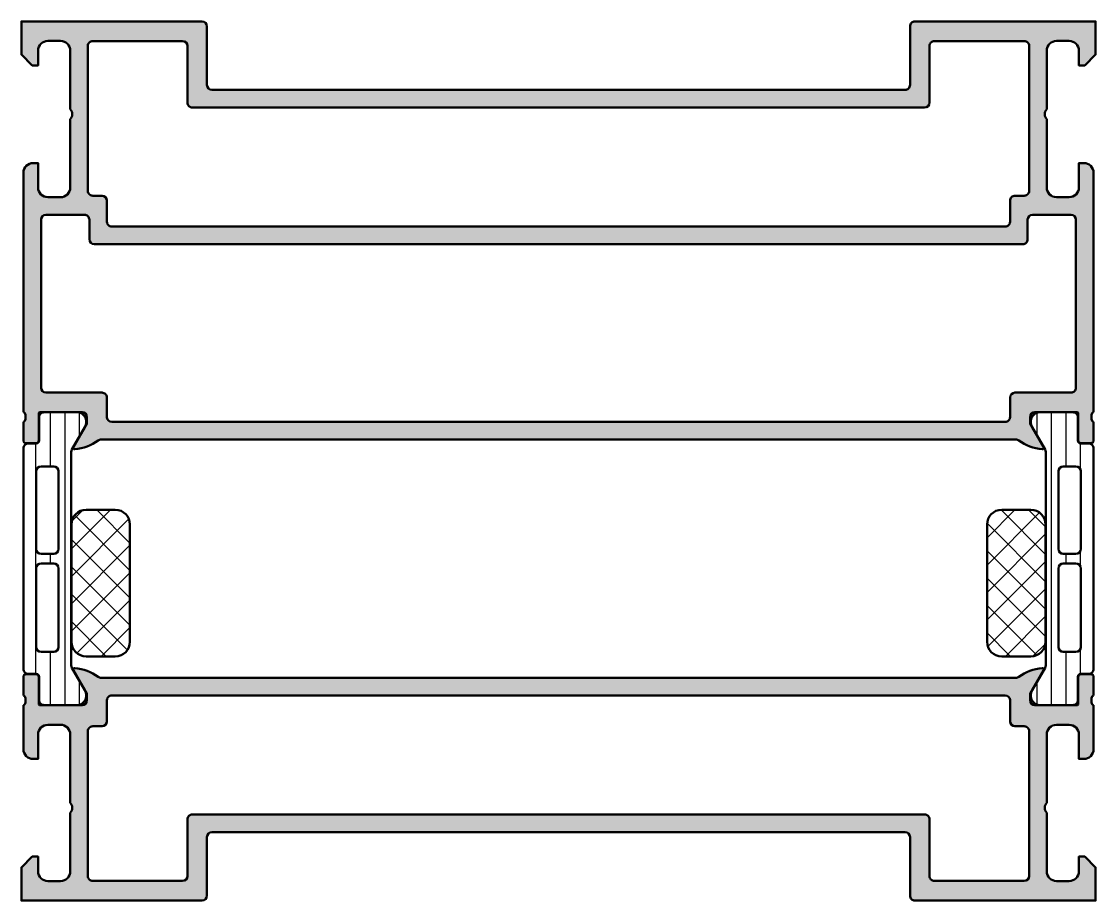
# Model space of a CAD drawing. Extents: x 0 to 110, y 0 to 90.
import ezdxf

# ---------------------------------------------------------------- set-up
doc = ezdxf.new("R2010")
doc.units = 0
for name, color, linetype, lineweight in [('0S-Alu contour', 7, 'Continuous', 50), ('0S-Alu hatch', 252, 'Continuous', 25), ('0S-Plastic contour', 254, 'Continuous', 50), ('0S-Plastic hatch', 253, 'Continuous', 25), ('0S-PT contour', 91, 'Continuous', 50), ('0S-PT hatch', 103, 'Continuous', 25)]:
    doc.layers.add(name, color=color, linetype=linetype, lineweight=lineweight)
pattern_1 = [(90, (0, 0), (-1.4859, 0), [])]
pattern_2 = [(135, (0, 0), (-1.403165018917055, -1.403165018917055), []), (225, (0, 0), (1.403165018917055, -1.403165018917055), [])]

# ---------------------------------------------------------------- blocks, each defined once
blk = doc.blocks.new('436130__FFF783A1_91E4_4A5D_A15D_C1958F504003_')
at = {"layer": '0S-Alu hatch'}
h = blk.add_hatch(color=256, dxfattribs=at)
edge = h.paths.add_edge_path()
edge.add_line((1.099999999999795, 85.50998725334213), (-7.1e-15, 86.60998725334208))
edge.add_line((-7.1e-15, 86.60998725334208), (0, 90))
edge.add_line((0, 90), (18.49999999999994, 90.00000000000202))
edge.add_ellipse((18.4999999999998, 89.50000000000188), major_axis=(-0.5000000000001421, 0), ratio=1, start_angle=180, end_angle=269.99999999998374, ccw=False)
edge.add_line((18.99999999999994, 89.50000000000188), (18.99999999999994, 83.50000000000935))
edge.add_arc((19.49999999999993, 83.50000000000935), 0.4999999999999894, 180, 269.9999999999996)
edge.add_line((19.49999999999993, 83.00000000000936), (90.49999999999945, 83.00000000001279))
edge.add_arc((90.49999999999952, 83.50000000001334), 0.5000000000005543, 269.9999999999935, 360)
edge.add_line((91.00000000000006, 83.50000000001334), (91, 89.50000000001963))
edge.add_ellipse((91.49999999999963, 89.5000000000194), major_axis=(-0.4999999999996306, 0), ratio=1, start_angle=269.99999999997397, end_angle=360, ccw=False)
edge.add_line((91.49999999999986, 90.00000000001904), (110, 90.00000000002177))
edge.add_line((110, 90.00000000002177), (109.9999999999999, 86.60998725334218))
edge.add_line((109.9999999999999, 86.60998725334218), (108.8999999999997, 85.50998725334213))
edge.add_line((108.8999999999997, 85.50998725334213), (108.2999999999998, 85.50998725334205))
edge.add_line((108.2999999999998, 85.50998725334205), (108.2999999999999, 87.00998725334212))
edge.add_arc((107.2999999999999, 87.00998725334205), 0.9999999999999573, 0, 90.00000000000081)
edge.add_line((107.2999999999999, 88.009987253342), (106, 88.00998725334199))
edge.add_arc((105.9999999999999, 87.00998725334212), 0.9999999999998721, 89.9999999999992, 180)
edge.add_line((105.0000000000001, 87.00998725334212), (104.9999999999999, 81.00998725334202))
edge.add_arc((105.525, 80.509987253342), 0.7250000000000246, 136.3971810272982, 223.6028189727017)
edge.add_line((104.9999999999999, 80.00998725334202), (104.9999999999999, 73.0099872533421))
edge.add_arc((106, 73.00998725334208), 1.000000000000028, 180, 270)
edge.add_line((106, 72.00998725334205), (107.2999999999999, 72.00998725334196))
edge.add_arc((107.2999999999998, 73.00998725334202), 1.000000000000042, 270.0000000000041, 360)
edge.add_line((108.2999999999999, 73.00998725334202), (108.2999999999999, 75.50998725334202))
edge.add_line((108.2999999999999, 75.50998725334202), (108.7999999999997, 75.50998725334202))
edge.add_ellipse((108.7999999999998, 74.5099872533419), major_axis=(-1.000000000000113, 0), ratio=1, start_angle=180, end_angle=270.00000000000165, ccw=False)
edge.add_line((109.7999999999999, 74.5099872533419), (109.8000000000008, 50.00000000002188))
edge.add_arc((109.8788364465439, 49.73247940802871), 0.2788950563274882, 106.4198764194935, 181.1645893740963)
edge.add_line((109.5999990000008, 49.72681100003034), (109.5999990000008, 49.27321700003036))
edge.add_arc((109.878867095644, 49.2675563405533), 0.2789255417371578, 178.8371299271119, 253.5754054446409)
edge.add_line((109.8000000000008, 49.00001300003036), (109.8000000000008, 47.12000200002189))
edge.add_ellipse((109.5000000000008, 47.12000200002184), major_axis=(-0.3000000000000114, 0), ratio=1, start_angle=90.00000000001091, end_angle=180, ccw=False)
edge.add_line((109.5000000000009, 46.82000200002183), (108.520025680958, 46.82000200002178))
edge.add_ellipse((108.5200256809581, 47.12000200002176), major_axis=(-0.2999999999999758, 0), ratio=1, start_angle=0, end_angle=89.99999999999193, ccw=False)
edge.add_line((108.2200256809581, 47.12000200002176), (108.220025680958, 49.88000000002195))
edge.add_arc((108.1000256809581, 49.88000000002189), 0.1199999999999051, 0, 90.00000000002036)
edge.add_line((108.1000256809581, 50.0000000000218), (103.8000000000008, 50.00000000002183))
edge.add_arc((103.8000000000008, 49.50000000002183), 0.5, 90, 180)
edge.add_line((103.3000000000008, 49.50000000002183), (103.3000000000008, 48.80000000002181))
edge.add_line((103.3000000000008, 48.80000000002181), (104.6814954576231, 46.40717967699429))
edge.add_ellipse((104.5618802153525, 46.33811978467008), major_axis=(-0.1381197846483073, 0), ratio=1, start_angle=84.37742244924073, end_angle=210.0000000000246, ccw=False)
edge.add_ellipse((105.0382232411751, 51.17660886188025), major_axis=(-5.000000000010663, 0), ratio=1, start_angle=54.481589632735904, end_angle=84.3774224492135, ccw=False)
edge.add_arc((101.8429183889696, 46.69999999992239), 0.5000000001245711, 54.48158963268474, 89.99999999995767)
edge.add_line((101.84291838897, 47.20000000004696), (8.157081610951847, 47.20000000002212))
edge.add_arc((8.157081610951886, 46.70000000002866), 0.499999999993463, 90.00000000000428, 125.5184103672748)
edge.add_ellipse((4.961776758824488, 51.17660886187668), major_axis=(-5.000000000007009, 0), ratio=1, start_angle=95.62257755079412, end_angle=125.51841036727109, ccw=False)
edge.add_ellipse((5.438119784647258, 46.33811978467018), major_axis=(-0.1381197846482801, 0), ratio=1, start_angle=-29.999999999976694, end_angle=95.62257755082089, ccw=False)
edge.add_line((5.318504542376584, 46.40717967699427), (6.699999999998965, 48.80000000002182))
edge.add_line((6.699999999998965, 48.80000000002182), (6.699999999999, 49.50000000002173))
edge.add_arc((6.199999999998951, 49.50000000002181), 0.5000000000000498, 0, 89.99999999999022)
edge.add_line((6.199999999999036, 50.00000000002186), (1.899974319041781, 50.00000000002188))
edge.add_arc((1.899974319041777, 49.88000000002188), 0.1200000000000045, 89.9999999999982, 180)
edge.add_line((1.779974319041773, 49.88000000002188), (1.77997431904177, 47.12000200002179))
edge.add_ellipse((1.47997431904184, 47.12000200002181), major_axis=(-0.2999999999999296, 0), ratio=1, start_angle=89.99999999999523, end_angle=180, ccw=False)
edge.add_line((1.479974319041815, 46.82000200002188), (0.4999999999990053, 46.82000200002188))
edge.add_ellipse((0.4999999999989877, 47.12000200002188), major_axis=(-0.3000000000000043, 0), ratio=1, start_angle=0, end_angle=90.00000000000341, ccw=False)
edge.add_line((0.1999999999989834, 47.12000200002188), (0.1999999999990507, 49.00001300003039))
edge.add_arc((0.121132904355805, 49.26755634055329), 0.2789255417371319, 286.4245945553725, 361.1628700729025)
edge.add_line((0.4000009999989539, 49.27321700003043), (0.400000999998909, 49.72681100003029))
edge.add_arc((0.1211635534558797, 49.7324794080287), 0.2788950563274171, 358.8354106258941, 433.5801235804982)
edge.add_line((0.1999999999989634, 50.0000000000218), (0.1999999999999886, 74.50998725334193))
edge.add_ellipse((1.200000000000006, 74.50998725334205), major_axis=(-1.000000000000017, 0), ratio=1, start_angle=270.00000000000756, end_angle=360, ccw=False)
edge.add_line((1.199999999999874, 75.50998725334206), (1.699999999999924, 75.50998725334199))
edge.add_line((1.699999999999924, 75.50998725334199), (1.699999999999931, 73.00998725334216))
edge.add_arc((2.700000000000038, 73.00998725334216), 1.000000000000106, 180, 269.9999999999943)
edge.add_line((2.699999999999938, 72.00998725334205), (3.999999999999722, 72.00998725334205))
edge.add_arc((3.99999999999985, 73.00998725334215), 1.000000000000099, 269.9999999999927, 360)
edge.add_line((4.99999999999995, 73.00998725334215), (4.999999999999943, 80.00998725334202))
edge.add_arc((4.475000000000115, 80.50998725334205), 0.72499999999989, 316.3971810272854, 403.602818972713)
edge.add_line((4.999999999999956, 81.00998725334205), (4.999999999999943, 87.009987253342))
edge.add_arc((3.999999999999928, 87.00998725334205), 1.000000000000014, 0, 90)
edge.add_line((3.999999999999928, 88.00998725334206), (2.699999999999818, 88.00998725334206))
edge.add_arc((2.700000000000219, 87.00998725334183), 1.000000000000227, 90.000000000023, 180)
edge.add_line((1.699999999999992, 87.00998725334183), (1.699999999999882, 85.509987253342))
edge.add_line((1.699999999999882, 85.509987253342), (1.099999999999795, 85.50998725334213))
edge = h.paths.add_edge_path()
edge.add_ellipse((102.5507113541663, 67.70000000000152), major_axis=(-0.500000000000071, 0), ratio=1, start_angle=89.99999999999511, end_angle=180, ccw=False)
edge.add_line((102.5507113541662, 67.20000000000145), (7.449288645833519, 67.2000000000015))
edge.add_ellipse((7.449288645833526, 67.70000000000145), major_axis=(-0.4999999999999503, 0), ratio=1, start_angle=0, end_angle=89.9999999999992, ccw=False)
edge.add_line((6.949288645833576, 67.70000000000145), (6.949288645833576, 69.70998725334204))
edge.add_arc((6.449288645833547, 69.709987253342), 0.5000000000000285, 0, 90.00000000000325)
edge.add_line((6.449288645833519, 70.20998725334204), (2.499999999999488, 70.20998725334204))
edge.add_arc((2.499999999999488, 69.70998725334204), 0.5, 90, 180)
edge.add_line((1.999999999999488, 69.70998725334204), (1.999999999999488, 52.50000000002186))
edge.add_arc((2.499999999999502, 52.50000000002184), 0.5000000000000142, 180, 269.9999999999984)
edge.add_line((2.499999999999488, 52.00000000002184), (8.24928864583336, 52.00000000002184))
edge.add_ellipse((8.249288645833431, 51.50000000002168), major_axis=(-0.5000000000001564, 0), ratio=1, start_angle=180, end_angle=270.00000000000813, ccw=False)
edge.add_line((8.749288645833587, 51.50000000002168), (8.749288645833587, 49.50000000004659))
edge.add_arc((9.249288645833644, 49.50000000004659), 0.500000000000057, 180, 270)
edge.add_line((9.249288645833644, 49.00000000004653), (100.7507113541662, 49.00000000004653))
edge.add_arc((100.7507113541662, 49.50000000004662), 0.5000000000000853, 269.9999999999968, 360)
edge.add_line((101.2507113541663, 49.50000000004662), (101.2507113541663, 51.50000000002172))
edge.add_ellipse((101.7507113541664, 51.50000000002172), major_axis=(-0.5000000000001137, 0), ratio=1, start_angle=270, end_angle=360, ccw=False)
edge.add_line((101.7507113541664, 52.00000000002184), (107.5000000000004, 52.00000000002184))
edge.add_arc((107.5000000000004, 52.50000000002189), 0.500000000000057, 269.9999999999935, 360)
edge.add_line((108.0000000000005, 52.50000000002189), (108.0000000000004, 69.70998725334204))
edge.add_arc((107.5000000000004, 69.70998725334204), 0.5, 0, 90)
edge.add_line((107.5000000000004, 70.20998725334204), (103.5507113541663, 70.20998725334204))
edge.add_arc((103.5507113541663, 69.70998725334204), 0.5, 90, 180)
edge.add_line((103.0507113541663, 69.70998725334204), (103.0507113541663, 67.70000000000147))
edge = h.paths.add_edge_path()
edge.add_arc((16.49999999999994, 87.49999999997758), 0.5, 0, 90)
edge.add_line((16.49999999999994, 87.99999999997758), (7.290012746635227, 87.9999999999779))
edge.add_arc((7.290012746634417, 87.5099872533427), 0.4900127466352018, 89.9999999999053, 180)
edge.add_line((6.799999999999215, 87.5099872533427), (6.79999999999876, 72.65781615802271))
edge.add_arc((7.299999999998789, 72.65781615802271), 0.5000000000000285, 180, 270.0000000000098)
edge.add_line((7.299999999998874, 72.15781615802268), (8.24928864581176, 72.1578161580227))
edge.add_ellipse((8.249288645811745, 71.6578161580008), major_axis=(-0.500000000021899, 0), ratio=1, start_angle=180, end_angle=269.9999999999984, ccw=False)
edge.add_line((8.749288645833644, 71.6578161580008), (8.749288645833474, 69.50000000000097))
edge.add_arc((9.249288645833346, 69.50000000000097), 0.4999999999998721, 180, 270.0000000000081)
edge.add_line((9.249288645833415, 69.00000000000108), (100.7507113541664, 69.00000000000144))
edge.add_arc((100.7507113541665, 69.50000000000126), 0.4999999999998295, 269.999999999987, 360)
edge.add_line((101.2507113541663, 69.50000000000108), (101.2507113541663, 71.65781615802277))
edge.add_ellipse((101.7507113541662, 71.65781615802277), major_axis=(-0.4999999999998864, 0), ratio=1, start_angle=269.9999999999935, end_angle=360, ccw=False)
edge.add_line((101.7507113541663, 72.15781615802265), (102.700000000001, 72.15781615802265))
edge.add_arc((102.7000000000013, 72.65781615802265), 0.5, 269.9999999999674, 360)
edge.add_line((103.2000000000013, 72.65781615802238), (103.2000000000006, 87.50998725334274))
edge.add_arc((102.7099872533436, 87.50998725334274), 0.4900127466570581, 0, 90.00000000009139)
edge.add_line((102.7099872533428, 87.99999999999982), (93.49999999999994, 87.99999999999972))
edge.add_arc((93.49999999999991, 87.49999999999979), 0.499999999999929, 89.99999999999837, 180)
edge.add_line((93, 87.49999999999984), (92.99999999999994, 81.7000000000093))
edge.add_ellipse((92.49999999999935, 81.7000000000093), major_axis=(-0.5000000000005969, 0), ratio=1, start_angle=90.0000000000424, end_angle=180, ccw=False)
edge.add_line((92.49999999999972, 81.20000000000869), (17.49999999999988, 81.20000000000942))
edge.add_ellipse((17.49999999999978, 81.70000000000927), major_axis=(-0.4999999999998366, 0), ratio=1, start_angle=0, end_angle=90.00000000001222, ccw=False)
edge.add_line((16.99999999999994, 81.70000000000914), (16.99999999999994, 87.49999999997758))
at = {"layer": '0S-Alu contour', "color": 7}
for points in [[(1.099999999999795, 85.50998725334213), (-7.1e-15, 86.60998725334208), (0, 90), (18.49999999999994, 90.00000000000202)], [(18.99999999999994, 89.50000000000188), (18.99999999999994, 83.50000000000935)], [(91.00000000000006, 83.50000000001334), (91, 89.50000000001963)], [(91.49999999999986, 90.00000000001904), (110, 90.00000000002177), (109.9999999999999, 86.60998725334218), (108.8999999999997, 85.50998725334213), (108.2999999999998, 85.50998725334205), (108.2999999999999, 87.00998725334212)], [(3.999999999999928, 88.00998725334206), (2.699999999999818, 88.00998725334206)], [(107.2999999999999, 88.009987253342), (106, 88.00998725334199)], [(1.699999999999992, 87.00998725334183), (1.699999999999882, 85.509987253342), (1.099999999999795, 85.50998725334213)], [(4.999999999999956, 81.00998725334205), (4.999999999999943, 87.009987253342)], [(6.799999999999215, 87.5099872533427), (6.79999999999876, 72.65781615802271)], [(16.49999999999994, 87.99999999997758), (7.290012746635227, 87.9999999999779)], [(16.99999999999994, 81.70000000000914), (16.99999999999994, 87.49999999997758)], [(93, 87.49999999999984), (92.99999999999994, 81.7000000000093)], [(102.7099872533428, 87.99999999999982), (93.49999999999994, 87.99999999999972)], [(103.2000000000013, 72.65781615802238), (103.2000000000006, 87.50998725334274)], [(105.0000000000001, 87.00998725334212), (104.9999999999999, 81.00998725334202)], [(19.49999999999993, 83.00000000000936), (90.49999999999945, 83.00000000001279)], [(92.49999999999972, 81.20000000000869), (17.49999999999988, 81.20000000000942)], [(4.99999999999995, 73.00998725334215), (4.999999999999943, 80.00998725334202)], [(104.9999999999999, 80.00998725334202), (104.9999999999999, 73.0099872533421)], [(1.199999999999874, 75.50998725334206), (1.699999999999924, 75.50998725334199), (1.699999999999931, 73.00998725334216)], [(108.2999999999999, 73.00998725334202), (108.2999999999999, 75.50998725334202), (108.7999999999997, 75.50998725334202)], [(0.1999999999989634, 50.0000000000218), (0.1999999999999886, 74.50998725334193)], [(109.7999999999999, 74.5099872533419), (109.8000000000008, 50.00000000002188)], [(2.699999999999938, 72.00998725334205), (3.999999999999722, 72.00998725334205)], [(7.299999999998874, 72.15781615802268), (8.24928864581176, 72.1578161580227)], [(8.749288645833644, 71.6578161580008), (8.749288645833474, 69.50000000000097)], [(101.2507113541663, 69.50000000000108), (101.2507113541663, 71.65781615802277)], [(101.7507113541663, 72.15781615802265), (102.700000000001, 72.15781615802265)], [(106, 72.00998725334205), (107.2999999999999, 72.00998725334196)], [(1.999999999999488, 69.70998725334204), (1.999999999999488, 52.50000000002186)], [(6.449288645833519, 70.20998725334204), (2.499999999999488, 70.20998725334204)], [(6.949288645833576, 67.70000000000145), (6.949288645833576, 69.70998725334204)], [(103.0507113541663, 69.70998725334204), (103.0507113541663, 67.70000000000147)], [(107.5000000000004, 70.20998725334204), (103.5507113541663, 70.20998725334204)], [(108.0000000000005, 52.50000000002189), (108.0000000000004, 69.70998725334204)], [(9.249288645833415, 69.00000000000108), (100.7507113541664, 69.00000000000144)], [(102.5507113541662, 67.20000000000145), (7.449288645833519, 67.2000000000015)], [(2.499999999999488, 52.00000000002184), (8.24928864583336, 52.00000000002184)], [(101.7507113541664, 52.00000000002184), (107.5000000000004, 52.00000000002184)], [(8.749288645833587, 51.50000000002168), (8.749288645833587, 49.50000000004659)], [(101.2507113541663, 49.50000000004662), (101.2507113541663, 51.50000000002172)], [(0.4000009999989539, 49.27321700003043), (0.400000999998909, 49.72681100003029)], [(1.779974319041773, 49.88000000002188), (1.77997431904177, 47.12000200002179)], [(6.199999999999036, 50.00000000002186), (1.899974319041781, 50.00000000002188)], [(5.318504542376584, 46.40717967699427), (6.699999999998965, 48.80000000002182), (6.699999999999, 49.50000000002173)], [(103.3000000000008, 49.50000000002183), (103.3000000000008, 48.80000000002181), (104.6814954576231, 46.40717967699429)], [(108.1000256809581, 50.0000000000218), (103.8000000000008, 50.00000000002183)], [(108.2200256809581, 47.12000200002176), (108.220025680958, 49.88000000002195)], [(109.5999990000008, 49.72681100003034), (109.5999990000008, 49.27321700003036)], [(0.1999999999989834, 47.12000200002188), (0.1999999999990507, 49.00001300003039)], [(9.249288645833644, 49.00000000004653), (100.7507113541662, 49.00000000004653)], [(109.8000000000008, 49.00001300003036), (109.8000000000008, 47.12000200002189)], [(1.479974319041815, 46.82000200002188), (0.4999999999990053, 46.82000200002188)], [(101.84291838897, 47.20000000004696), (8.157081610951847, 47.20000000002212)], [(109.5000000000009, 46.82000200002183), (108.520025680958, 46.82000200002178)]]:
    blk.add_lwpolyline(points, dxfattribs=at)
at = {"layer": '0S-Alu contour', "color": 7, "extrusion": (0, 0, -1)}
for centre, radius, start, end in [((-18.4999999999998, 89.50000000000188), 0.5000000000001421, 90.00000000001629, 180), ((-91.49999999999963, 89.5000000000194), 0.4999999999996306, 0, 90.00000000002605), ((-17.49999999999978, 81.70000000000927), 0.4999999999998366, 269.9999999999878, 0), ((-92.49999999999935, 81.7000000000093), 0.5000000000005969, 180, 269.9999999999576), ((-1.200000000000006, 74.50998725334205), 1.000000000000017, 0, 89.99999999999245), ((-108.7999999999998, 74.5099872533419), 1.000000000000113, 89.99999999999837, 180), ((-8.249288645811745, 71.6578161580008), 0.500000000021899, 90.0000000000016, 180), ((-101.7507113541662, 71.65781615802277), 0.4999999999998864, 0, 90.00000000000651), ((-7.449288645833526, 67.70000000000145), 0.4999999999999503, 270.0000000000008, 0), ((-102.5507113541663, 67.70000000000152), 0.500000000000071, 180, 270.0000000000049), ((-8.249288645833431, 51.50000000002168), 0.5000000000001564, 89.99999999999186, 180), ((-101.7507113541664, 51.50000000002172), 0.5000000000001137, 0, 90), ((-0.4999999999989877, 47.12000200002188), 0.3000000000000043, 269.9999999999966, 0), ((-1.47997431904184, 47.12000200002181), 0.2999999999999296, 180, 270.0000000000048), ((-5.438119784647258, 46.33811978467018), 0.1381197846482801, 264.3774224491791, 29.99999999997672), ((-4.961776758824488, 51.17660886187668), 5.000000000007009, 234.4815896327289, 264.3774224492059), ((-105.0382232411751, 51.17660886188025), 5.000000000010663, 275.6225775507865, 305.5184103672642), ((-104.5618802153525, 46.33811978467008), 0.1381197846483073, 149.9999999999754, 275.6225775507593), ((-108.5200256809581, 47.12000200002176), 0.2999999999999758, 270.0000000000081, 0), ((-109.5000000000008, 47.12000200002184), 0.3000000000000114, 180, 269.9999999999891)]:
    blk.add_arc(centre, radius, start, end, dxfattribs=at)
at = {"layer": '0S-Alu contour', "color": 7}
for centre, radius, start, end in [((2.700000000000219, 87.00998725334183), 1.000000000000227, 90.000000000023, 180), ((3.999999999999928, 87.00998725334205), 1.000000000000014, 0, 90), ((105.9999999999999, 87.00998725334212), 0.9999999999998721, 89.9999999999992, 180), ((107.2999999999999, 87.00998725334205), 0.9999999999999573, 0, 90.00000000000081), ((7.290012746634417, 87.5099872533427), 0.4900127466352018, 89.9999999999053, 180), ((16.49999999999994, 87.49999999997758), 0.5, 0, 90), ((93.49999999999991, 87.49999999999979), 0.499999999999929, 89.99999999999837, 180), ((102.7099872533436, 87.50998725334274), 0.4900127466570581, 0, 90.00000000009139), ((19.49999999999993, 83.50000000000935), 0.4999999999999894, 180, 269.9999999999996), ((90.49999999999952, 83.50000000001334), 0.5000000000005543, 269.9999999999935, 0), ((4.475000000000115, 80.50998725334205), 0.72499999999989, 316.3971810272854, 43.60281897271309), ((105.525, 80.509987253342), 0.7250000000000246, 136.3971810272982, 223.6028189727017), ((2.700000000000038, 73.00998725334216), 1.000000000000106, 180, 269.9999999999943), ((3.99999999999985, 73.00998725334215), 1.000000000000099, 269.9999999999927, 0), ((7.299999999998789, 72.65781615802271), 0.5000000000000285, 180, 270.0000000000098), ((102.7000000000013, 72.65781615802265), 0.5, 269.9999999999674, 0), ((106, 73.00998725334208), 1.000000000000028, 180, 270), ((107.2999999999998, 73.00998725334202), 1.000000000000042, 270.0000000000041, 0), ((2.499999999999488, 69.70998725334204), 0.5, 90, 180), ((6.449288645833547, 69.709987253342), 0.5000000000000285, 0, 90.00000000000325), ((9.249288645833346, 69.50000000000097), 0.4999999999998721, 180, 270.0000000000081), ((100.7507113541665, 69.50000000000126), 0.4999999999998295, 269.999999999987, 0), ((103.5507113541663, 69.70998725334204), 0.5, 90, 180), ((107.5000000000004, 69.70998725334204), 0.5, 0, 90), ((2.499999999999502, 52.50000000002184), 0.5000000000000142, 180, 269.9999999999984), ((107.5000000000004, 52.50000000002189), 0.500000000000057, 269.9999999999935, 0), ((0.1211635534558797, 49.7324794080287), 0.2788950563274171, 358.8354106258941, 73.58012358049825), ((1.899974319041777, 49.88000000002188), 0.1200000000000045, 89.9999999999982, 180), ((6.199999999998951, 49.50000000002181), 0.5000000000000498, 0, 89.99999999999022), ((9.249288645833644, 49.50000000004659), 0.500000000000057, 180, 270), ((100.7507113541662, 49.50000000004662), 0.5000000000000853, 269.9999999999968, 0), ((103.8000000000008, 49.50000000002183), 0.5, 90, 180), ((108.1000256809581, 49.88000000002189), 0.1199999999999051, 0, 90.00000000002036), ((109.8788364465439, 49.73247940802871), 0.2788950563274882, 106.4198764194935, 181.1645893740963), ((0.121132904355805, 49.26755634055329), 0.2789255417371319, 286.4245945553725, 1.162870072902523), ((109.878867095644, 49.2675563405533), 0.2789255417371578, 178.8371299271119, 253.5754054446409), ((8.157081610951886, 46.70000000002866), 0.499999999993463, 90.00000000000428, 125.5184103672748), ((101.8429183889696, 46.69999999992239), 0.5000000001245711, 54.48158963268474, 89.99999999995767)]:
    blk.add_arc(centre, radius, start, end, dxfattribs=at)
blk = doc.blocks.new('436120__D2BF93E9_8A62_49B6_830F_7C7254F437AA_')
at = {"layer": '0S-Alu hatch'}
h = blk.add_hatch(color=256, dxfattribs=at)
edge = h.paths.add_edge_path()
edge.add_ellipse((18.49999999999988, 0.4999999999980674), major_axis=(-0.5000000000001528, 0), ratio=1, start_angle=90.00000000001751, end_angle=180, ccw=False)
edge.add_line((18.50000000000003, -2.089e-12), (0, 0))
edge.add_line((0, 0), (2.84e-14, 3.3900127466799))
edge.add_line((2.84e-14, 3.3900127466799), (1.099999999999852, 4.490012746679752))
edge.add_line((1.099999999999852, 4.490012746679752), (1.700000000000045, 4.49001274667971))
edge.add_line((1.700000000000045, 4.49001274667971), (1.700000000000074, 2.990012746680235))
edge.add_arc((2.700000000000359, 2.990012746680051), 1.000000000000285, 180, 269.9999999999788)
edge.add_line((2.699999999999989, 1.990012746679767), (3.999999999999943, 1.990012746679767))
edge.add_arc((3.999999999999932, 2.990012746679838), 1.000000000000071, 270.0000000000006, 360)
edge.add_line((5.000000000000003, 2.990012746679838), (5, 8.990012746679753))
edge.add_arc((4.475000000000079, 9.490012746679781), 0.724999999999962, 316.3971810272904, 403.6028189727107)
edge.add_line((4.999999999999992, 9.990012746679824), (4.999999999999971, 16.99001274667988))
edge.add_arc((3.999999999999982, 16.99001274667985), 0.9999999999999889, 0, 90.00000000000551)
edge.add_line((3.999999999999886, 17.99001274667984), (2.70000000000013, 17.99001274667982))
edge.add_arc((2.700000000000141, 16.99001274667972), 1.000000000000099, 90.00000000000063, 180)
edge.add_line((1.700000000000042, 16.99001274667972), (1.700000000000017, 14.49001274667984))
edge.add_line((1.700000000000017, 14.49001274667984), (1.19999999999996, 14.49001274667984))
edge.add_ellipse((1.199999999999947, 15.49001274667991), major_axis=(-1.000000000000071, 0), ratio=1, start_angle=0, end_angle=90.00000000000068, ccw=False)
edge.add_line((0.1999999999998765, 15.49001274667991), (0.1999999999990223, 19.99999999999882))
edge.add_arc((0.1211635534559281, 20.26752059199193), 0.2788950563274351, 286.4198764195029, 361.1645893741032)
edge.add_line((0.4000009999989758, 20.27318899999032), (0.4000009999990084, 20.72678299999019))
edge.add_arc((0.1211329043558772, 20.73244365946735), 0.2789255417371148, 358.8371299270928, 433.5754054446304)
edge.add_line((0.1999999999991056, 20.99998699999024), (0.1999999999990507, 22.87999799999875))
edge.add_ellipse((0.4999999999990357, 22.87999799999877), major_axis=(-0.2999999999999849, 0), ratio=1, start_angle=269.999999999995, end_angle=360, ccw=False)
edge.add_line((0.4999999999990619, 23.17999799999875), (1.479974319041872, 23.17999799999875))
edge.add_ellipse((1.47997431904188, 22.87999799999881), major_axis=(-0.2999999999999403, 0), ratio=1, start_angle=180, end_angle=270.0000000000016, ccw=False)
edge.add_line((1.779974319041821, 22.87999799999881), (1.779974319041826, 20.11999999999873))
edge.add_arc((1.899974319041827, 20.11999999999876), 0.120000000000001, 180, 270.0000000000017)
edge.add_line((1.899974319041831, 19.99999999999875), (6.199999999999108, 19.99999999999876))
edge.add_arc((6.19999999999901, 20.49999999999881), 0.5000000000000427, 270.0000000000112, 360)
edge.add_line((6.699999999999053, 20.49999999999881), (6.699999999999022, 21.19999999999881))
edge.add_line((6.699999999999022, 21.19999999999881), (5.318504542376643, 23.59282032302635))
edge.add_ellipse((5.438119784647316, 23.66188021535045), major_axis=(-0.1381197846482853, 0), ratio=1, start_angle=-95.62257755081822, end_angle=29.99999999998232, ccw=False)
edge.add_ellipse((4.961776758824642, 18.8233911381441), major_axis=(-5.000000000006841, 0), ratio=1, start_angle=234.4815896327282, end_angle=264.3774224492069, ccw=False)
edge.add_arc((8.157081610951966, 23.29999999999191), 0.4999999999934092, 234.481589632724, 269.9999999999929)
edge.add_line((8.157081610951906, 22.79999999999851), (101.8429183890477, 22.79999999999853))
edge.add_arc((101.8429183890474, 23.29999999998967), 0.4999999999911325, 270.0000000000358, 305.518410367309)
edge.add_ellipse((105.0382232411753, 18.82339113814048), major_axis=(-5.000000000010589, 0), ratio=1, start_angle=275.6225775507877, end_angle=305.51841036726495, ccw=False)
edge.add_ellipse((104.5618802153526, 23.66188021535058), major_axis=(-0.1381197846482941, 0), ratio=1, start_angle=149.9999999999725, end_angle=275.6225775507599, ccw=False)
edge.add_line((104.6814954576232, 23.59282032302637), (103.3000000000009, 21.19999999999884))
edge.add_line((103.3000000000009, 21.19999999999884), (103.3000000000009, 20.49999999999883))
edge.add_arc((103.800000000001, 20.49999999999885), 0.5000000000000142, 180, 269.9999999999984)
edge.add_line((103.800000000001, 19.99999999999883), (108.1000256809582, 19.99999999999885))
edge.add_arc((108.1000256809582, 20.11999999999874), 0.1199999999998909, 269.9999999999796, 360)
edge.add_line((108.2200256809581, 20.11999999999874), (108.2200256809582, 22.87999799999886))
edge.add_ellipse((108.5200256809582, 22.87999799999891), major_axis=(-0.2999999999999545, 0), ratio=1, start_angle=270.00000000001086, end_angle=360, ccw=False)
edge.add_line((108.5200256809581, 23.17999799999886), (109.500000000001, 23.17999799999882))
edge.add_ellipse((109.500000000001, 22.87999799999884), major_axis=(-0.2999999999999829, 0), ratio=1, start_angle=180, end_angle=269.99999999999187, ccw=False)
edge.add_line((109.800000000001, 22.87999799999884), (109.800000000001, 20.99998699999034))
edge.add_arc((109.8788670956441, 20.73244365946738), 0.2789255417371655, 106.4245945553494, 181.1628700728862)
edge.add_line((109.5999990000009, 20.72678299999032), (109.5999990000009, 20.27318899999031))
edge.add_arc((109.878836446544, 20.26752059199193), 0.2788950563274381, 178.8354106259002, 253.5801235805156)
edge.add_line((109.800000000001, 19.99999999999879), (109.7999999999999, 15.49001274667989))
edge.add_ellipse((108.8, 15.49001274667981), major_axis=(-0.9999999999999857, 0), ratio=1, start_angle=89.9999999999992, end_angle=180, ccw=False)
edge.add_line((108.7999999999999, 14.49001274667982), (108.2999999999999, 14.49001274667982))
edge.add_line((108.2999999999999, 14.49001274667982), (108.3, 16.99001274667967))
edge.add_arc((107.3, 16.99001274667972), 1.000000000000028, 0, 89.99999999999594)
edge.add_line((107.3, 17.99001274667975), (105.9999999999999, 17.99001274667971))
edge.add_arc((106, 16.99001274667974), 0.9999999999999715, 90.0000000000057, 180)
edge.add_line((105, 16.99001274667974), (105, 9.990012746679824))
edge.add_arc((105.5249999999999, 9.49001274667981), 0.7249999999999523, 136.3971810272912, 223.6028189727088)
edge.add_line((105, 8.990012746679795), (105, 2.990012746679795))
edge.add_arc((106, 2.990012746679852), 1, 180, 270.0000000000033)
edge.add_line((106, 1.990012746679852), (107.3, 1.990012746679752))
edge.add_arc((107.3, 2.990012746679852), 1.000000000000099, 270.0000000000049, 360)
edge.add_line((108.3000000000001, 2.990012746679852), (108.3, 4.49001274667971))
edge.add_line((108.3, 4.49001274667971), (108.8999999999999, 4.490012746679724))
edge.add_line((108.8999999999999, 4.490012746679724), (110, 3.390012746679701))
edge.add_line((110, 3.390012746679701), (110, -2.17995e-11))
edge.add_line((110, -2.17995e-11), (91.49999999999979, -1.90568e-11))
edge.add_ellipse((91.49999999999963, 0.4999999999805738), major_axis=(-0.4999999999996306, 0), ratio=1, start_angle=0, end_angle=90.0000000000179, ccw=False)
edge.add_line((91, 0.4999999999805738), (91.00000000000006, 6.499999999986556))
edge.add_arc((90.4999999999995, 6.499999999986627), 0.5000000000005685, 0, 89.99999999998697)
edge.add_line((90.49999999999962, 6.999999999987196), (19.49999999999991, 6.999999999990592))
edge.add_arc((19.49999999999993, 6.499999999990663), 0.499999999999929, 90.00000000000244, 180)
edge.add_line((19.00000000000001, 6.499999999990663), (19.00000000000003, 0.4999999999981384))
edge = h.paths.add_edge_path()
edge.add_line((100.7507113541663, 20.99999999999889), (9.249288645833616, 20.99999999999889))
edge.add_arc((9.249288645833563, 20.49999999999889), 0.5000000000000018, 89.99999999999388, 180)
edge.add_line((8.74928864583356, 20.49999999999894), (8.749288645833644, 18.34218384199937))
edge.add_ellipse((8.249288645833381, 18.34218384199934), major_axis=(-0.5000000000002629, 0), ratio=1, start_angle=90.00000000001057, end_angle=180, ccw=False)
edge.add_line((8.249288645833474, 17.84218384199909), (7.299999999999073, 17.8421838419991))
edge.add_arc((7.29999999999882, 17.34218384199896), 0.5000000000001448, 89.999999999971, 180)
edge.add_line((6.799999999998675, 17.34218384199896), (6.799999999999272, 2.500000000022041))
edge.add_arc((7.299999999999306, 2.500000000022041), 0.5000000000000285, 180, 270.0000000000027)
edge.add_line((7.299999999999329, 2.000000000022012), (16.49999999999997, 2.000000000022311))
edge.add_arc((16.49999999999996, 2.500000000022325), 0.5000000000000142, 270.0000000000017, 360)
edge.add_line((16.99999999999997, 2.500000000022325), (16.99999999999983, 8.299999999990561))
edge.add_ellipse((17.49999999999988, 8.299999999990545), major_axis=(-0.500000000000057, 0), ratio=1, start_angle=269.9999999999996, end_angle=360, ccw=False)
edge.add_line((17.49999999999989, 8.799999999990604), (92.49999999999991, 8.799999999991314))
edge.add_ellipse((92.49999999999991, 8.299999999991329), major_axis=(-0.4999999999999858, 0), ratio=1, start_angle=180, end_angle=270.00000000000165, ccw=False)
edge.add_line((92.9999999999999, 8.299999999991329), (93, 2.50000000000017))
edge.add_arc((93.49999999999999, 2.500000000000198), 0.4999999999999858, 180, 270.0000000000017)
edge.add_line((93.49999999999999, 2.000000000000213), (102.7000000000007, 2.000000000000227))
edge.add_arc((102.7000000000006, 2.500000000000369), 0.5000000000001421, 270.0000000000033, 360)
edge.add_line((103.2000000000008, 2.500000000000369), (103.2000000000012, 17.34218384199933))
edge.add_arc((102.7000000000013, 17.34218384199921), 0.4999999999999148, 0, 90.00000000001462)
edge.add_line((102.7000000000012, 17.84218384199913), (101.7507113541665, 17.84218384199911))
edge.add_ellipse((101.7507113541665, 18.3421838419993), major_axis=(-0.5000000000001849, 0), ratio=1, start_angle=0, end_angle=89.99999999999352, ccw=False)
edge.add_line((101.2507113541663, 18.3421838419993), (101.2507113541663, 20.49999999999891))
edge.add_arc((100.7507113541663, 20.49999999999888), 0.5000000000000142, 0, 89.99999999999837)
at = {"layer": '0S-Alu contour', "color": 7}
for points in [[(0.4999999999990619, 23.17999799999875), (1.479974319041872, 23.17999799999875)], [(6.699999999999053, 20.49999999999881), (6.699999999999022, 21.19999999999881), (5.318504542376643, 23.59282032302635)], [(104.6814954576232, 23.59282032302637), (103.3000000000009, 21.19999999999884), (103.3000000000009, 20.49999999999883)], [(108.5200256809581, 23.17999799999886), (109.500000000001, 23.17999799999882)], [(0.1999999999991056, 20.99998699999024), (0.1999999999990507, 22.87999799999875)], [(1.779974319041821, 22.87999799999881), (1.779974319041826, 20.11999999999873)], [(8.157081610951906, 22.79999999999851), (101.8429183890477, 22.79999999999853)], [(108.2200256809581, 20.11999999999874), (108.2200256809582, 22.87999799999886)], [(109.800000000001, 22.87999799999884), (109.800000000001, 20.99998699999034)], [(100.7507113541663, 20.99999999999889), (9.249288645833616, 20.99999999999889)], [(0.1999999999998765, 15.49001274667991), (0.1999999999990223, 19.99999999999882)], [(0.4000009999989758, 20.27318899999032), (0.4000009999990084, 20.72678299999019)], [(1.899974319041831, 19.99999999999875), (6.199999999999108, 19.99999999999876)], [(8.74928864583356, 20.49999999999894), (8.749288645833644, 18.34218384199937)], [(101.2507113541663, 18.3421838419993), (101.2507113541663, 20.49999999999891)], [(103.800000000001, 19.99999999999883), (108.1000256809582, 19.99999999999885)], [(109.5999990000009, 20.72678299999032), (109.5999990000009, 20.27318899999031)], [(109.800000000001, 19.99999999999879), (109.7999999999999, 15.49001274667989)], [(3.999999999999886, 17.99001274667984), (2.70000000000013, 17.99001274667982)], [(8.249288645833474, 17.84218384199909), (7.299999999999073, 17.8421838419991)], [(102.7000000000012, 17.84218384199913), (101.7507113541665, 17.84218384199911)], [(107.3, 17.99001274667975), (105.9999999999999, 17.99001274667971)], [(1.700000000000042, 16.99001274667972), (1.700000000000017, 14.49001274667984), (1.19999999999996, 14.49001274667984)], [(4.999999999999992, 9.990012746679824), (4.999999999999971, 16.99001274667988)], [(6.799999999998675, 17.34218384199896), (6.799999999999272, 2.500000000022041)], [(103.2000000000008, 2.500000000000369), (103.2000000000012, 17.34218384199933)], [(105, 16.99001274667974), (105, 9.990012746679824)], [(108.7999999999999, 14.49001274667982), (108.2999999999999, 14.49001274667982), (108.3, 16.99001274667967)], [(5.000000000000003, 2.990012746679838), (5, 8.990012746679753)], [(105, 8.990012746679795), (105, 2.990012746679795)], [(16.99999999999997, 2.500000000022325), (16.99999999999983, 8.299999999990561)], [(17.49999999999989, 8.799999999990604), (92.49999999999991, 8.799999999991314)], [(92.9999999999999, 8.299999999991329), (93, 2.50000000000017)], [(90.49999999999962, 6.999999999987196), (19.49999999999991, 6.999999999990592)], [(19.00000000000001, 6.499999999990663), (19.00000000000003, 0.4999999999981384)], [(91, 0.4999999999805738), (91.00000000000006, 6.499999999986556)], [(18.50000000000003, -2.089e-12), (0, 0), (2.84e-14, 3.3900127466799), (1.099999999999852, 4.490012746679752), (1.700000000000045, 4.49001274667971), (1.700000000000074, 2.990012746680235)], [(108.3000000000001, 2.990012746679852), (108.3, 4.49001274667971), (108.8999999999999, 4.490012746679724), (110, 3.390012746679701), (110, -2.17995e-11), (91.49999999999979, -1.90568e-11)], [(2.699999999999989, 1.990012746679767), (3.999999999999943, 1.990012746679767)], [(7.299999999999329, 2.000000000022012), (16.49999999999997, 2.000000000022311)], [(93.49999999999999, 2.000000000000213), (102.7000000000007, 2.000000000000227)], [(106, 1.990012746679852), (107.3, 1.990012746679752)]]:
    blk.add_lwpolyline(points, dxfattribs=at)
at = {"layer": '0S-Alu contour', "color": 7, "extrusion": (0, 0, -1)}
for centre, radius, start, end in [((-0.4999999999990357, 22.87999799999877), 0.2999999999999849, 0, 90.00000000000502), ((-1.47997431904188, 22.87999799999881), 0.2999999999999403, 89.99999999999844, 180), ((-5.438119784647316, 23.66188021535045), 0.1381197846482853, 330.0000000000178, 95.62257755081828), ((-4.961776758824642, 18.8233911381441), 5.000000000006842, 95.6225775507931, 125.5184103672718), ((-105.0382232411753, 18.82339113814048), 5.000000000010589, 54.48158963273505, 84.37742244921228), ((-104.5618802153526, 23.66188021535058), 0.1381197846482941, 84.37742244924009, 210.0000000000275), ((-108.5200256809582, 22.87999799999891), 0.2999999999999545, 0, 89.99999999998914), ((-109.500000000001, 22.87999799999884), 0.2999999999999829, 90.00000000000813, 180), ((-8.249288645833381, 18.34218384199934), 0.5000000000002629, 180, 269.9999999999894), ((-101.7507113541665, 18.3421838419993), 0.5000000000001849, 270.0000000000065, 0), ((-1.199999999999947, 15.49001274667991), 1.000000000000071, 269.9999999999993, 0), ((-108.8, 15.49001274667981), 0.9999999999999857, 180, 270.0000000000008), ((-17.49999999999988, 8.299999999990545), 0.500000000000057, 0, 90.0000000000004), ((-92.49999999999991, 8.299999999991329), 0.4999999999999858, 89.99999999999837, 180), ((-18.49999999999988, 0.4999999999980674), 0.5000000000001528, 180, 269.9999999999825), ((-91.49999999999963, 0.4999999999805738), 0.4999999999996306, 269.9999999999821, 0)]:
    blk.add_arc(centre, radius, start, end, dxfattribs=at)
at = {"layer": '0S-Alu contour', "color": 7}
for centre, radius, start, end in [((8.157081610951966, 23.29999999999191), 0.4999999999934092, 234.481589632724, 269.9999999999929), ((101.8429183890474, 23.29999999998967), 0.4999999999911325, 270.0000000000358, 305.518410367309), ((0.1211329043558772, 20.73244365946735), 0.2789255417371148, 358.8371299270928, 73.5754054446305), ((9.249288645833563, 20.49999999999889), 0.5000000000000018, 89.99999999999388, 180), ((100.7507113541663, 20.49999999999888), 0.5000000000000142, 0, 89.99999999999837), ((109.8788670956441, 20.73244365946738), 0.2789255417371655, 106.4245945553494, 181.1628700728862), ((0.1211635534559281, 20.26752059199193), 0.2788950563274351, 286.4198764195029, 1.164589374103183), ((1.899974319041827, 20.11999999999876), 0.120000000000001, 180, 270.0000000000017), ((6.19999999999901, 20.49999999999881), 0.5000000000000427, 270.0000000000112, 0), ((103.800000000001, 20.49999999999885), 0.5000000000000142, 180, 269.9999999999984), ((108.1000256809582, 20.11999999999874), 0.1199999999998909, 269.9999999999796, 0), ((109.878836446544, 20.26752059199193), 0.2788950563274381, 178.8354106259002, 253.5801235805156), ((2.700000000000141, 16.99001274667972), 1.000000000000099, 90.00000000000063, 180), ((3.999999999999982, 16.99001274667985), 0.9999999999999889, 0, 90.00000000000551), ((7.29999999999882, 17.34218384199896), 0.5000000000001448, 89.999999999971, 180), ((102.7000000000013, 17.34218384199921), 0.4999999999999148, 0, 90.00000000001462), ((106, 16.99001274667974), 0.9999999999999715, 90.0000000000057, 180), ((107.3, 16.99001274667972), 1.000000000000028, 0, 89.99999999999594), ((4.475000000000079, 9.490012746679781), 0.724999999999962, 316.3971810272904, 43.60281897271079), ((105.5249999999999, 9.49001274667981), 0.7249999999999523, 136.3971810272912, 223.6028189727088), ((19.49999999999993, 6.499999999990663), 0.499999999999929, 90.00000000000244, 180), ((90.4999999999995, 6.499999999986627), 0.5000000000005685, 0, 89.99999999998697), ((2.700000000000359, 2.990012746680051), 1.000000000000285, 180, 269.9999999999788), ((3.999999999999932, 2.990012746679838), 1.000000000000071, 270.0000000000006, 0), ((7.299999999999306, 2.500000000022041), 0.5000000000000285, 180, 270.0000000000027), ((16.49999999999996, 2.500000000022325), 0.5000000000000142, 270.0000000000017, 0), ((93.49999999999999, 2.500000000000198), 0.4999999999999858, 180, 270.0000000000017), ((102.7000000000006, 2.500000000000369), 0.5000000000001421, 270.0000000000033, 0), ((106, 2.990012746679852), 1, 180, 270.0000000000033), ((107.3, 2.990012746679852), 1.000000000000099, 270.0000000000049, 0)]:
    blk.add_arc(centre, radius, start, end, dxfattribs=at)
blk = doc.blocks.new('284149__70E5477C_66A5_47CF_ABFD_D2A118DE2C00___8C0A34C3_327D_4E70_A31E_4C9100B2DC7C_')
at = {"layer": '0S-Plastic hatch'}
h = blk.add_hatch(dxfattribs=at)
h.set_pattern_fill('ANSI31', color=256, scale=0.4680000000000001, angle=45, style=0)
h.set_pattern_definition(pattern_1)
edge = h.paths.add_edge_path()
edge.add_arc((0.7000054029869466, 23.71000970080995), 0.4999973210979796, 179.999693017615, 270.0003069820259)
edge.add_line((0.7000080818961424, 23.21001237971914), (1.510339415229466, 23.21001237971914))
edge.add_ellipse((1.51033941522947, 22.91001237971913), major_axis=(-0.3000000000000078, 0), ratio=1, start_angle=180, end_angle=270.00000000000057, ccw=False)
edge.add_line((1.810339415229477, 22.91001237971913), (1.810007464832452, 20.51001399678283))
edge.add_arc((2.310003442271061, 20.51001135715775), 0.4999959774455771, 179.9996975182267, 270.0003024811857)
edge.add_line((2.310006081896132, 20.01001537971914), (5.786547579995627, 20.01001537971915))
edge.add_arc((5.644236931004276, 20.99983345444198), 0.9999960709244593, 278.1816080518997, 392.72701609984)
edge.add_line((6.485489579995613, 21.54046837971911), (5.167019865509004, 23.82412522646939))
edge.add_ellipse((5.60003258223941, 24.07412520076896), major_axis=(-0.5000000000000319, 0), ratio=1, start_angle=5.991033771124421e-05, end_angle=29.9999965993444, ccw=False)
edge.add_line((5.100032582239651, 24.07412467795264), (5.100032582239649, 45.92590008143802))
edge.add_ellipse((5.600032582239396, 45.92589955866933), major_axis=(-0.500000000000021, 0), ratio=1, start_angle=330.0000034006549, end_angle=359.9999401018306, ccw=False)
edge.add_line((5.167019865509003, 46.1758995329689), (6.485489579995615, 48.45955637971917))
edge.add_arc((5.644236931004274, 49.00019130499632), 0.99999607092447, 327.2729839001592, 441.8183919481002)
edge.add_line((5.786547579995628, 49.99000937971917), (2.310006081896133, 49.99000937971916))
edge.add_arc((2.310003442271058, 49.49001340228055), 0.4999959774455691, 89.99969751881382, 180.0003024817733)
edge.add_line((1.810007464832456, 49.49001076265036), (1.810339415229478, 47.09001237971916))
edge.add_ellipse((1.510339415229473, 47.09001237971917), major_axis=(-0.3000000000000047, 0), ratio=1, start_angle=89.9999999999988, end_angle=180, ccw=False)
edge.add_line((1.510339415229466, 46.79001237971916), (0.7000080818961436, 46.79001237971916))
edge.add_arc((0.7000054029869466, 46.29001505862836), 0.499997321097979, 89.99969301797388, 180.0003069823849)
edge.add_line((0.2000080818961442, 46.29001237971603), (0.2000080818961436, 23.71001237971915))
edge = h.paths.add_edge_path()
edge.add_ellipse((2.000056600433865, 33.99996882028786), major_axis=(-0.5000435613285635, 0), ratio=1, start_angle=270.00499110831123, end_angle=359.9950088916195, ccw=False)
edge.add_line((2.00001304100256, 34.50001237971916), (3.300021814806271, 34.50001237971917))
edge.add_ellipse((3.29997825537497, 33.99996882028786), major_axis=(-0.5000435613285599, 0), ratio=1, start_angle=180.0049911083805, end_angle=269.9950088916892, ccw=False)
edge.add_line((3.800021814806271, 34.00001237971977), (3.800006556017237, 25.95163223785329))
edge.add_ellipse((3.299962996585934, 25.95167579728458), major_axis=(-0.5000435613285635, 0), ratio=1, start_angle=90.004991108311, end_angle=179.9950088916196, ccw=False)
edge.add_line((3.300006556017237, 25.45163223785328), (1.999997782213526, 25.45163223785329))
edge.add_ellipse((2.000025365750979, 25.95164456199273), major_axis=(-0.5000123249002716, 0), ratio=1, start_angle=0.0014122074233000603, end_angle=89.99683923735029, ccw=False)
edge.add_line((1.500013041002588, 25.95163223785431), (1.50001304100256, 34.00001237971916))
edge = h.paths.add_edge_path()
edge.add_ellipse((2.000056600433893, 43.94913831708351), major_axis=(-0.5000435613285635, 0), ratio=1, start_angle=270.0049911083111, end_angle=359.9950088916195, ccw=False)
edge.add_line((2.000013041002588, 44.44918187651482), (3.300021814806299, 44.44918187651482))
edge.add_ellipse((3.299978255374996, 43.94913831708351), major_axis=(-0.5000435613285635, 0), ratio=1, start_angle=180.0049911083805, end_angle=269.99500889168894, ccw=False)
edge.add_line((3.800021814806301, 43.94918187651542), (3.800021814806271, 36.00001237971916))
edge.add_ellipse((3.299978255374966, 36.00005593915046), major_axis=(-0.5000435613285635, 0), ratio=1, start_angle=90.00499110831117, end_angle=179.9950088916196, ccw=False)
edge.add_line((3.300021814806271, 35.50001237971916), (2.00001304100256, 35.50001237971916))
edge.add_ellipse((2.000056600433865, 36.00005593915046), major_axis=(-0.5000435613285635, 0), ratio=1, start_angle=0.004991108380522746, end_angle=89.99500889168883, ccw=False)
edge.add_line((1.50001304100256, 36.00001237971856), (1.500013041002588, 43.94918187651482))
at = {"layer": '0S-Alu contour', "color": 7}
for points in [[(2.000013041002588, 44.44918187651482), (3.300021814806299, 44.44918187651482)], [(1.50001304100256, 36.00001237971856), (1.500013041002588, 43.94918187651482)], [(3.800021814806301, 43.94918187651542), (3.800021814806271, 36.00001237971916)], [(3.300021814806271, 35.50001237971916), (2.00001304100256, 35.50001237971916)], [(2.00001304100256, 34.50001237971916), (3.300021814806271, 34.50001237971917)], [(1.500013041002588, 25.95163223785431), (1.50001304100256, 34.00001237971916)], [(3.800021814806271, 34.00001237971977), (3.800006556017237, 25.95163223785329)], [(3.300006556017237, 25.45163223785328), (1.999997782213526, 25.45163223785329)]]:
    blk.add_lwpolyline(points, dxfattribs=at)
at = {"layer": '0S-Alu contour', "color": 7, "extrusion": (0, 0, -1)}
for centre, radius, start, end in [((-2.000056600433893, 43.94913831708351), 0.5000435613285635, 0.0049911083804904, 89.99500889168887), ((-3.299978255374996, 43.94913831708351), 0.5000435613285635, 90.00499110831103, 179.9950088916195), ((-2.000056600433865, 36.00005593915046), 0.5000435613285635, 270.0049911083112, 359.9950088916195), ((-3.299978255374966, 36.00005593915046), 0.5000435613285635, 180.0049911083805, 269.9950088916888), ((-2.000056600433865, 33.99996882028786), 0.5000435613285635, 0.0049911083804904, 89.99500889168876), ((-3.29997825537497, 33.99996882028786), 0.5000435613285599, 90.00499110831078, 179.9950088916195), ((-2.000025365750979, 25.95164456199273), 0.5000123249002716, 270.0031607626497, 359.9985877925767), ((-3.299962996585934, 25.95167579728458), 0.5000435613285635, 180.0049911083805, 269.995008891689)]:
    blk.add_arc(centre, radius, start, end, dxfattribs=at)
at = {"layer": '0S-Plastic contour', "color": 7}
for points in [[(5.786547579995628, 49.99000937971917), (2.310006081896133, 49.99000937971916)], [(1.810007464832456, 49.49001076265036), (1.810339415229478, 47.09001237971916)], [(5.167019865509003, 46.1758995329689), (6.485489579995615, 48.45955637971917)], [(0.2000080818961442, 46.29001237971603), (0.2000080818961436, 23.71001237971915)], [(1.510339415229466, 46.79001237971916), (0.7000080818961436, 46.79001237971916)], [(5.100032582239651, 24.07412467795264), (5.100032582239649, 45.92590008143802)], [(0.7000080818961424, 23.21001237971914), (1.510339415229466, 23.21001237971914)], [(6.485489579995613, 21.54046837971911), (5.167019865509004, 23.82412522646939)], [(1.810339415229477, 22.91001237971913), (1.810007464832452, 20.51001399678283)], [(2.310006081896132, 20.01001537971914), (5.786547579995627, 20.01001537971915)]]:
    blk.add_lwpolyline(points, dxfattribs=at)
for centre, radius, start, end in [((2.310003442271058, 49.49001340228055), 0.4999959774455691, 89.99969751881382, 180.0003024817733), ((5.644236931004274, 49.00019130499632), 0.99999607092447, 327.2729839001592, 81.81839194810026), ((0.7000054029869466, 46.29001505862836), 0.499997321097979, 89.99969301797388, 180.0003069823849), ((0.7000054029869466, 23.71000970080995), 0.4999973210979796, 179.999693017615, 270.0003069820259), ((5.644236931004276, 20.99983345444198), 0.9999960709244593, 278.1816080518997, 32.72701609983997), ((2.310003442271061, 20.51001135715775), 0.4999959774455771, 179.9996975182267, 270.0003024811857)]:
    blk.add_arc(centre, radius, start, end, dxfattribs=at)
at = {"layer": '0S-Plastic contour', "color": 7, "extrusion": (0, 0, -1)}
for centre, radius, start, end in [((-1.510339415229473, 47.09001237971917), 0.3000000000000047, 180, 270.0000000000013), ((-5.600032582239396, 45.92589955866933), 0.500000000000021, 5.98981694121e-05, 29.99999659934511), ((-1.51033941522947, 22.91001237971913), 0.3000000000000078, 89.9999999999994, 180), ((-5.60003258223941, 24.07412520076896), 0.5000000000000319, 330.0000034006556, 359.9999400896623)]:
    blk.add_arc(centre, radius, start, end, dxfattribs=at)
blk = doc.blocks.new('284149__45008A3C_EA36_4075_B3A6_E9A3538A190C___95767280_B5EE_4F88_A834_C4DAD9C6DEA1_')
at = {"layer": '0S-Plastic hatch'}
h = blk.add_hatch(dxfattribs=at)
h.set_pattern_fill('ANSI31', color=256, scale=0.4680000000000001, angle=45, style=0)
h.set_pattern_definition(pattern_1)
edge = h.paths.add_edge_path()
edge.add_ellipse((109.2999945970126, 23.71000970080995), major_axis=(-0.499997321097979, 0), ratio=1, start_angle=89.99969301797381, end_angle=180.000306982385, ccw=False)
edge.add_line((109.2999919181034, 23.21001237971914), (108.48966058477, 23.21001237971914))
edge.add_arc((108.48966058477, 22.91001237971915), 0.2999999999999971, 89.99999999999729, 180)
edge.add_line((108.18966058477, 22.91001237971915), (108.1899925351671, 20.51001399678283))
edge.add_ellipse((107.6899965577285, 20.51001135715775), major_axis=(-0.4999959774455833, 0), ratio=1, start_angle=89.99969751881491, end_angle=180.0003024817733, ccw=False)
edge.add_line((107.6899939181034, 20.01001537971914), (104.2134524200039, 20.01001537971915))
edge.add_ellipse((104.3557630689952, 20.99983345444198), major_axis=(-0.9999960709244582, 0), ratio=1, start_angle=-32.72701609984091, end_angle=81.8183919481009, ccw=False)
edge.add_line((103.5145104200039, 21.54046837971913), (104.8329801344905, 23.82412522646939))
edge.add_arc((104.3999674177602, 24.07412520076895), 0.4999999999999856, 330.0000034006544, 359.9999400957462)
edge.add_line((104.8999674177599, 24.07412467800572), (104.8999674177599, 45.92590008143802))
edge.add_arc((104.3999674177602, 45.92589955866936), 0.4999999999999323, 5.9904253842e-05, 29.99999659934813)
edge.add_line((104.8329801344905, 46.1758995329689), (103.5145104200039, 48.45955637971917))
edge.add_ellipse((104.3557630689952, 49.00019130499632), major_axis=(-0.9999960709244619, 0), ratio=1, start_angle=-81.81839194810101, end_angle=32.727016099841194, ccw=False)
edge.add_line((104.2134524200039, 49.99000937971916), (107.6899939181034, 49.99000937971916))
edge.add_ellipse((107.6899965577285, 49.49001340228056), major_axis=(-0.4999959774455691, 0), ratio=1, start_angle=179.9996975182268, end_angle=270.0003024811867, ccw=False)
edge.add_line((108.1899925351671, 49.49001076265036), (108.18966058477, 47.09001237971916))
edge.add_arc((108.48966058477, 47.09001237971915), 0.2999999999999971, 180, 270)
edge.add_line((108.48966058477, 46.79001237971916), (109.2999919181034, 46.79001237971916))
edge.add_ellipse((109.2999945970126, 46.29001505862837), major_axis=(-0.4999973210979719, 0), ratio=1, start_angle=179.9996930176151, end_angle=270.0003069820262, ccw=False)
edge.add_line((109.7999919181034, 46.29001237971603), (109.7999919181034, 23.71001237971915))
edge = h.paths.add_edge_path()
edge.add_arc((107.9999746342486, 25.95164456199271), 0.5000123249002492, 270.0031607626471, 359.9985877925767)
edge.add_line((108.4999869589969, 25.9516322378543), (108.499986958997, 34.00001237971976))
edge.add_arc((107.9999433995657, 33.99996882028786), 0.5000435613285635, 0.0049911083804904, 89.99500889168881)
edge.add_line((107.999986958997, 34.50001237971916), (106.6999781851933, 34.50001237971916))
edge.add_arc((106.7000217446246, 33.99996882028786), 0.5000435613285635, 90.00499110831119, 179.9950088916195)
edge.add_line((106.1999781851932, 34.00001237971976), (106.1999934439823, 25.95163223785329))
edge.add_arc((106.7000370034136, 25.95167579728457), 0.500043561328535, 180.0049911083805, 269.9950088916921)
edge.add_line((106.6999934439823, 25.45163223785329), (108.000002217786, 25.45163223785329))
edge = h.paths.add_edge_path()
edge.add_arc((107.9999433995657, 36.00005593915046), 0.5000435613285635, 270.0049911083112, 359.9950088916195)
edge.add_line((108.499986958997, 36.00001237971856), (108.4999869589969, 43.94918187651543))
edge.add_arc((107.9999433995656, 43.94913831708352), 0.5000435613285564, 0.0049911083804904, 89.99500889169045)
edge.add_line((107.9999869589969, 44.44918187651482), (106.6999781851932, 44.44918187651482))
edge.add_arc((106.7000217446245, 43.94913831708351), 0.5000435613285635, 90.00499110831119, 179.9950088916195)
edge.add_line((106.1999781851932, 43.94918187651542), (106.1999781851932, 36.00001237971916))
edge.add_arc((106.7000217446246, 36.00005593915046), 0.5000435613285635, 180.0049911083805, 269.9950088916888)
edge.add_line((106.6999781851933, 35.50001237971916), (107.999986958997, 35.50001237971916))
at = {"layer": '0S-Alu contour', "color": 7}
for points in [[(107.9999869589969, 44.44918187651482), (106.6999781851932, 44.44918187651482)], [(106.1999781851932, 43.94918187651542), (106.1999781851932, 36.00001237971916)], [(108.499986958997, 36.00001237971856), (108.4999869589969, 43.94918187651543)], [(106.6999781851933, 35.50001237971916), (107.999986958997, 35.50001237971916)], [(107.999986958997, 34.50001237971916), (106.6999781851933, 34.50001237971916)], [(106.1999781851932, 34.00001237971976), (106.1999934439823, 25.95163223785329)], [(108.4999869589969, 25.9516322378543), (108.499986958997, 34.00001237971976)], [(106.6999934439823, 25.45163223785329), (108.000002217786, 25.45163223785329)]]:
    blk.add_lwpolyline(points, dxfattribs=at)
for centre, radius, start, end in [((106.7000217446245, 43.94913831708351), 0.5000435613285635, 90.00499110831119, 179.9950088916195), ((107.9999433995656, 43.94913831708352), 0.5000435613285564, 0.0049911083804904, 89.99500889169045), ((106.7000217446246, 36.00005593915046), 0.5000435613285635, 180.0049911083805, 269.9950088916888), ((107.9999433995657, 36.00005593915046), 0.5000435613285635, 270.0049911083112, 359.9950088916195), ((106.7000217446246, 33.99996882028786), 0.5000435613285635, 90.00499110831119, 179.9950088916195), ((107.9999433995657, 33.99996882028786), 0.5000435613285635, 0.0049911083804904, 89.99500889168881), ((106.7000370034136, 25.95167579728457), 0.500043561328535, 180.0049911083805, 269.9950088916921), ((107.9999746342486, 25.95164456199271), 0.5000123249002492, 270.0031607626471, 359.9985877925767)]:
    blk.add_arc(centre, radius, start, end, dxfattribs=at)
at = {"layer": '0S-Plastic contour', "color": 7}
for points in [[(104.2134524200039, 49.99000937971916), (107.6899939181034, 49.99000937971916)], [(104.8329801344905, 46.1758995329689), (103.5145104200039, 48.45955637971917)], [(108.1899925351671, 49.49001076265036), (108.18966058477, 47.09001237971916)], [(108.48966058477, 46.79001237971916), (109.2999919181034, 46.79001237971916)], [(109.7999919181034, 46.29001237971603), (109.7999919181034, 23.71001237971915)], [(104.8999674177599, 24.07412467800572), (104.8999674177599, 45.92590008143802)], [(103.5145104200039, 21.54046837971913), (104.8329801344905, 23.82412522646939)], [(109.2999919181034, 23.21001237971914), (108.48966058477, 23.21001237971914)], [(108.18966058477, 22.91001237971915), (108.1899925351671, 20.51001399678283)], [(107.6899939181034, 20.01001537971914), (104.2134524200039, 20.01001537971915)]]:
    blk.add_lwpolyline(points, dxfattribs=at)
at = {"layer": '0S-Plastic contour', "color": 7, "extrusion": (0, 0, -1)}
for centre, radius, start, end in [((-104.3557630689952, 49.00019130499632), 0.9999960709244619, 327.2729839001588, 81.81839194810091), ((-107.6899965577285, 49.49001340228056), 0.4999959774455691, 89.9996975188133, 180.0003024817733), ((-109.2999945970126, 46.29001505862837), 0.4999973210979719, 89.99969301797381, 180.0003069823849), ((-109.2999945970126, 23.71000970080995), 0.499997321097979, 179.999693017615, 270.0003069820262), ((-104.3557630689952, 20.99983345444198), 0.9999960709244582, 278.1816080518991, 32.7270160998409), ((-107.6899965577285, 20.51001135715775), 0.4999959774455833, 179.9996975182267, 270.0003024811851)]:
    blk.add_arc(centre, radius, start, end, dxfattribs=at)
at = {"layer": '0S-Plastic contour', "color": 7}
for centre, radius, start, end in [((108.48966058477, 47.09001237971915), 0.2999999999999971, 180, 270), ((104.3999674177602, 45.92589955866936), 0.4999999999999323, 5.9904253842e-05, 29.99999659934813), ((104.3999674177602, 24.07412520076895), 0.4999999999999856, 330.0000034006544, 359.9999400957462), ((108.48966058477, 22.91001237971915), 0.2999999999999971, 89.99999999999729, 180)]:
    blk.add_arc(centre, radius, start, end, dxfattribs=at)
blk = doc.blocks.new('435280__6FD3F3FA_DD88_4C18_86B6_6396B1F84C89_')
at = {"layer": '0S-PT hatch'}
h = blk.add_hatch(dxfattribs=at)
h.set_pattern_fill('ANSI37', color=256, scale=0.625, angle=90, style=0)
h.set_pattern_definition(pattern_2)
edge = h.paths.add_edge_path()
edge.add_ellipse((6.62040077147585, 38.49935741186436), major_axis=(-1.5, 0), ratio=1, start_angle=270, end_angle=360, ccw=False)
edge.add_line((6.62040077147585, 39.99935741186436), (9.61040077147585, 39.99935741186436))
edge.add_ellipse((9.61040077147585, 38.49935741186436), major_axis=(-1.5, 0), ratio=1, start_angle=180, end_angle=270, ccw=False)
edge.add_line((11.11040077147585, 38.49935741186436), (11.11040077147585, 26.49935741186436))
edge.add_ellipse((9.610400771475849, 26.49935741186436), major_axis=(-1.5, 0), ratio=1, start_angle=90, end_angle=180, ccw=False)
edge.add_line((9.610400771475849, 24.99935741186437), (6.62040077147585, 24.99935741186436))
edge.add_ellipse((6.62040077147585, 26.49935741186436), major_axis=(-1.500000000000007, 0), ratio=1, start_angle=0, end_angle=90, ccw=False)
edge.add_line((5.120400771475843, 26.49935741186436), (5.12040077147585, 38.49935741186436))
at = {"layer": '0S-PT contour', "color": 7}
for points in [[(6.62040077147585, 39.99935741186436), (9.61040077147585, 39.99935741186436)], [(5.120400771475843, 26.49935741186436), (5.12040077147585, 38.49935741186436)], [(11.11040077147585, 38.49935741186436), (11.11040077147585, 26.49935741186436)], [(9.610400771475849, 24.99935741186437), (6.62040077147585, 24.99935741186436)]]:
    blk.add_lwpolyline(points, dxfattribs=at)
at = {"layer": '0S-PT contour', "color": 7, "extrusion": (0, 0, -1)}
for centre, radius, start, end in [((-6.62040077147585, 38.49935741186436), 1.5, 0, 90), ((-9.61040077147585, 38.49935741186436), 1.5, 90, 180), ((-6.62040077147585, 26.49935741186436), 1.500000000000007, 270, 0), ((-9.610400771475849, 26.49935741186436), 1.5, 180, 270)]:
    blk.add_arc(centre, radius, start, end, dxfattribs=at)
blk = doc.blocks.new('435280__F63DDC5A_5301_4A6D_BCE8_979ECEC76CC2_')
at = {"layer": '0S-PT hatch'}
h = blk.add_hatch(dxfattribs=at)
h.set_pattern_fill('ANSI37', color=256, scale=0.625, angle=90, style=0)
h.set_pattern_definition(pattern_2)
edge = h.paths.add_edge_path()
edge.add_line((103.3795992285237, 24.99935741186434), (100.3895992285237, 24.99935741186437))
edge.add_ellipse((100.3895992285237, 26.49935741186436), major_axis=(-1.499999999999992, 0), ratio=1, start_angle=0, end_angle=90, ccw=False)
edge.add_line((98.8895992285237, 26.49935741186436), (98.8895992285237, 38.49935741186436))
edge.add_ellipse((100.3895992285237, 38.49935741186435), major_axis=(-1.5, 0), ratio=1, start_angle=270.00000000000057, end_angle=360, ccw=False)
edge.add_line((100.3895992285237, 39.99935741186435), (103.3795992285237, 39.99935741186436))
edge.add_ellipse((103.3795992285237, 38.49935741186437), major_axis=(-1.499999999999985, 0), ratio=1, start_angle=180, end_angle=270.00000000000057, ccw=False)
edge.add_line((104.8795992285237, 38.49935741186437), (104.8795992285237, 26.49935741186436))
edge.add_ellipse((103.3795992285237, 26.49935741186435), major_axis=(-1.5, 0), ratio=1, start_angle=90, end_angle=180, ccw=False)
at = {"layer": '0S-PT contour', "color": 7}
for points in [[(100.3895992285237, 39.99935741186435), (103.3795992285237, 39.99935741186436)], [(98.8895992285237, 26.49935741186436), (98.8895992285237, 38.49935741186436)], [(104.8795992285237, 38.49935741186437), (104.8795992285237, 26.49935741186436)], [(103.3795992285237, 24.99935741186434), (100.3895992285237, 24.99935741186437)]]:
    blk.add_lwpolyline(points, dxfattribs=at)
at = {"layer": '0S-PT contour', "color": 7, "extrusion": (0, 0, -1)}
for centre, radius, start, end in [((-100.3895992285237, 38.49935741186435), 1.5, 0, 89.99999999999946), ((-103.3795992285237, 38.49935741186437), 1.499999999999985, 89.99999999999946, 180), ((-100.3895992285237, 26.49935741186436), 1.499999999999992, 270, 0), ((-103.3795992285237, 26.49935741186435), 1.5, 180, 270)]:
    blk.add_arc(centre, radius, start, end, dxfattribs=at)
blk = doc.blocks.new('435280__9A92EAC5_4458_46CD_89FD_1641E8969C92_')
at = {"layer": '0S-Alu contour', "color": 7}
for name in ['436130__FFF783A1_91E4_4A5D_A15D_C1958F504003_', '436120__D2BF93E9_8A62_49B6_830F_7C7254F437AA_']:
    blk.add_blockref(name, (0, 0), dxfattribs=at)
at = {"layer": '0S-Plastic contour', "color": 7}
for name in ['284149__70E5477C_66A5_47CF_ABFD_D2A118DE2C00___8C0A34C3_327D_4E70_A31E_4C9100B2DC7C_', '284149__45008A3C_EA36_4075_B3A6_E9A3538A190C___95767280_B5EE_4F88_A834_C4DAD9C6DEA1_']:
    blk.add_blockref(name, (0, 0), dxfattribs=at)
at = {"layer": '0S-PT contour', "color": 7}
for name in ['435280__6FD3F3FA_DD88_4C18_86B6_6396B1F84C89_', '435280__F63DDC5A_5301_4A6D_BCE8_979ECEC76CC2_']:
    blk.add_blockref(name, (0, 0), dxfattribs=at)

msp = doc.modelspace()

# ---------------------------------------------------------------- block references
at = {"layer": '0S-Alu contour', "color": 7}
msp.add_blockref('435280__9A92EAC5_4458_46CD_89FD_1641E8969C92_', (0, 0), dxfattribs=at)

doc.saveas('drawing.dxf')
